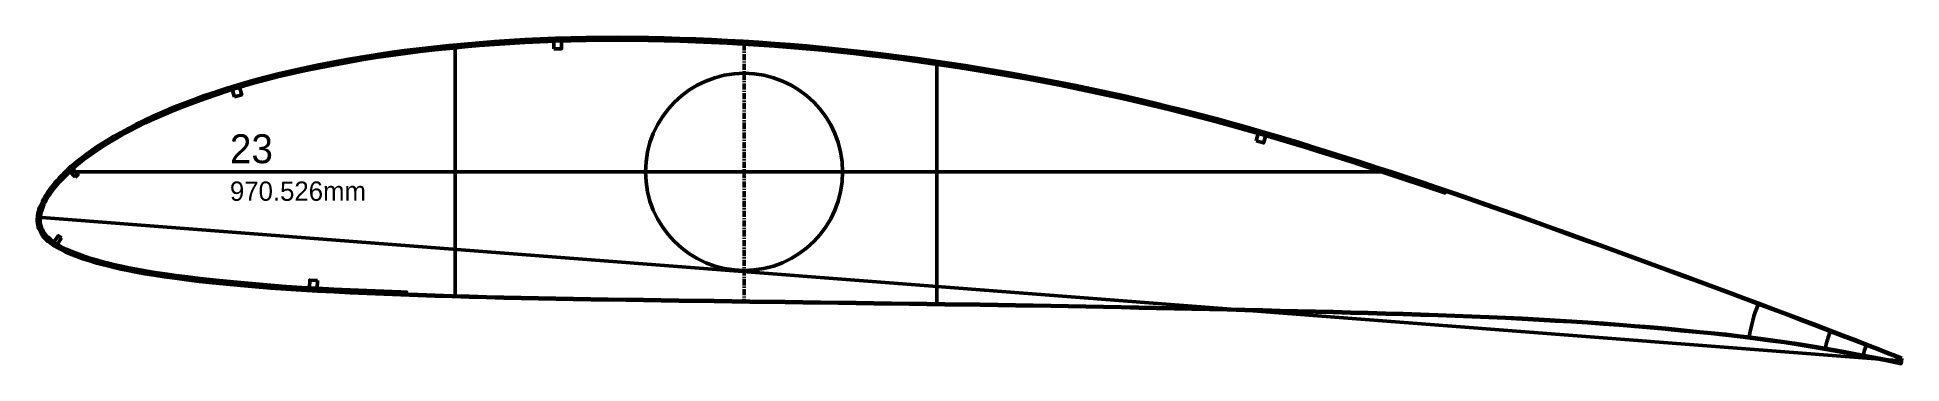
# Model space of a CAD drawing. Header units: metres. Extents: x -3 to 1074, y -15727 to -22.
# Drawn here: x -3 to 965, y -4799 to -4630 of the extents above; entities that cross this region are included whole.
import ezdxf
from ezdxf.enums import TextEntityAlignment as Align

# ---------------------------------------------------------------- set-up
doc = ezdxf.new("R2010")
doc.units = ezdxf.units.M
doc.linetypes.add('CENTER', pattern=[5.08, 3.175, -0.635, 0.635, -0.635])
doc.layers.add('Layer', color=7, linetype='Continuous', lineweight=50)

msp = doc.modelspace()

# ---------------------------------------------------------------- texts
at = {"layer": 'Layer'}
msp.add_text('23', height=15, dxfattribs=at).set_placement((97.05, -4700), align=Align.BOTTOM_LEFT)
msp.add_text('970.526mm', height=10, dxfattribs=at).set_placement((97.05, -4705), align=Align.TOP_LEFT)

# ---------------------------------------------------------------- linework, layer by layer
at = {"layer": 'Layer'}
for p, q in [((213.95, -4635.65), (213.95, -4764.31)), ((463.95, -4644.19), (463.95, -4768.38)), ((695.04, -4700), (13.75, -4700)), ((-2.89, -4723.58), (964.78, -4798.04))]:
    msp.add_line(p, q, dxfattribs=at)
at = {"layer": 'Layer', "linetype": 'CENTER'}
msp.add_line((363.95, -4633.8), (363.95, -4767), dxfattribs=at)
at = {"layer": 'Layer'}
for points in [[(964.89, -4796.59), (961.99, -4795.41), (957.35, -4793.61), (952.32, -4791.62), (946.83, -4789.48), (940.84, -4787.2), (934.4, -4784.74), (927.58, -4782.12), (920.44, -4779.4), (913.1, -4776.6), (905.68, -4773.8), (898.21, -4771.04), (890.63, -4768.18), (882.96, -4765.27), (875.17, -4762.37), (867.24, -4759.44), (859.18, -4756.49), (850.97, -4753.48), (842.62, -4750.42), (834.18, -4747.34), (825.68, -4744.23), (817.15, -4741.12), (808.62, -4738.02), (800.09, -4734.92), (791.56, -4731.84), (783.04, -4728.78), (774.54, -4725.73), (766.07, -4722.71), (757.62, -4719.72), (749.2, -4716.77), (740.79, -4713.84), (732.39, -4710.94), (724.02, -4708.08), (715.66, -4705.25), (707.32, -4702.46), (698.98, -4699.71), (690.64, -4696.99), (682.3, -4694.29), (673.99, -4691.63), (665.73, -4689.02), (657.52, -4686.46), (649.37, -4683.97), (641.25, -4681.53), (633.16, -4679.17), (625.08, -4676.86), (617.01, -4674.6), (608.94, -4672.41), (600.89, -4670.27), (592.85, -4668.2), (584.8, -4666.19), (576.73, -4664.23), (568.65, -4662.33), (560.55, -4660.48), (552.43, -4658.69), (544.3, -4656.94), (536.16, -4655.26), (528.01, -4653.63), (519.83, -4652.05), (511.63, -4650.52), (503.4, -4649.05), (495.16, -4647.62), (486.91, -4646.24), (478.66, -4644.91), (470.41, -4643.63), (462.16, -4642.41), (453.92, -4641.24), (445.69, -4640.14), (437.45, -4639.08), (429.23, -4638.09), (421, -4637.15), (412.78, -4636.28), (404.56, -4635.46), (396.35, -4634.7), (388.13, -4634), (379.92, -4633.36), (371.69, -4632.78), (363.47, -4632.26), (355.24, -4631.8), (347.03, -4631.39), (338.82, -4631.05), (330.62, -4630.76), (322.44, -4630.54), (314.26, -4630.37), (306.11, -4630.27), (298, -4630.22), (289.93, -4630.24), (281.92, -4630.32), (273.95, -4630.48), (266, -4630.73), (258.06, -4631.04), (250.14, -4631.43), (242.23, -4631.89), (234.34, -4632.42), (226.48, -4633.03), (218.65, -4633.7), (210.85, -4634.44), (203.1, -4635.26), (195.4, -4636.15), (187.75, -4637.12), (180.16, -4638.16), (172.63, -4639.28), (165.16, -4640.48), (157.75, -4641.76), (150.4, -4643.12), (143.13, -4644.53), (135.99, -4646), (128.99, -4647.54), (122.14, -4649.16), (115.42, -4650.85), (108.84, -4652.63), (102.38, -4654.49), (96.07, -4656.41), (89.92, -4658.41), (83.93, -4660.46), (78.13, -4662.56), (72.53, -4664.7), (67.14, -4666.86), (62, -4669.02), (57.12, -4671.17), (52.52, -4673.3), (48.19, -4675.42), (44.14, -4677.5), (40.34, -4679.55), (36.81, -4681.56), (33.52, -4683.51), (30.46, -4685.41), (27.63, -4687.25), (25, -4689.03), (22.58, -4690.77), (20.33, -4692.47), (18.25, -4694.11), (16.32, -4695.71), (14.53, -4697.27), (12.87, -4698.77), (11.32, -4700.23), (9.89, -4701.66), (8.56, -4703.05), (7.33, -4704.4), (6.19, -4705.72), (5.13, -4707.01), (4.15, -4708.27), (3.24, -4709.5), (2.41, -4710.71), (1.63, -4711.88), (0.9, -4713.03), (0.26, -4714.17), (-0.32, -4715.29), (-0.85, -4716.39), (-1.33, -4717.47), (-1.75, -4718.53), (-2.09, -4719.58), (-2.37, -4720.62), (-2.6, -4721.65), (-2.78, -4722.65), (-2.89, -4723.64), (-2.96, -4724.62), (-2.95, -4725.61), (-2.87, -4726.61), (-2.69, -4727.62), (-2.43, -4728.62), (-2.08, -4729.62), (-1.65, -4730.6), (-1.13, -4731.57), (-0.52, -4732.52), (0.18, -4733.44), (0.95, -4734.34), (1.81, -4735.21), (2.73, -4736.06), (3.74, -4736.89), (4.82, -4737.7), (5.99, -4738.48), (7.24, -4739.23), (8.57, -4739.97), (9.99, -4740.69), (11.51, -4741.41), (13.12, -4742.13), (14.83, -4742.86), (16.65, -4743.59), (18.6, -4744.32), (20.68, -4745.06), (22.91, -4745.8), (25.3, -4746.53), (27.88, -4747.28), (30.67, -4748.04), (33.67, -4748.82), (36.92, -4749.62), (40.43, -4750.42), (44.24, -4751.22), (48.37, -4752.02), (52.87, -4752.81), (57.75, -4753.6), (63.03, -4754.41), (68.7, -4755.22), (74.76, -4756.01), (81.21, -4756.78), (88.03, -4757.52), (95.2, -4758.25), (102.66, -4758.96), (110.33, -4759.64), (118.15, -4760.28), (126.11, -4760.86), (134.21, -4761.38), (142.48, -4761.85), (150.91, -4762.29), (159.45, -4762.7), (168.11, -4763.08), (176.87, -4763.43), (185.72, -4763.77), (194.61, -4764.11), (203.5, -4764.42), (212.4, -4764.72), (221.31, -4764.97), (230.27, -4765.21), (239.27, -4765.44), (248.29, -4765.65), (257.29, -4765.85), (266.29, -4766.03), (275.31, -4766.19), (284.37, -4766.32), (293.47, -4766.45), (302.59, -4766.59), (311.73, -4766.73), (320.88, -4766.86), (330.05, -4766.99), (339.25, -4767.11), (348.45, -4767.23), (357.65, -4767.36), (366.86, -4767.5), (376.06, -4767.63), (385.26, -4767.76), (394.46, -4767.89), (403.66, -4768.01), (412.87, -4768.13), (422.07, -4768.26), (431.28, -4768.39), (440.48, -4768.52), (449.68, -4768.64), (458.88, -4768.76), (468.09, -4768.88), (477.28, -4769), (486.46, -4769.12), (495.63, -4769.26), (504.8, -4769.4), (513.97, -4769.55), (523.12, -4769.7), (532.27, -4769.86), (541.4, -4770.04), (550.54, -4770.23), (559.7, -4770.43), (568.88, -4770.64), (578.07, -4770.84), (587.25, -4771.03), (596.44, -4771.23), (605.62, -4771.43), (614.79, -4771.64), (623.97, -4771.85), (633.15, -4772.07), (642.31, -4772.28), (651.46, -4772.49), (660.58, -4772.71), (669.69, -4772.95), (678.79, -4773.2), (687.91, -4773.46), (697.02, -4773.72), (706.08, -4773.98), (715.07, -4774.26), (724.01, -4774.55), (732.9, -4774.88), (741.75, -4775.21), (750.52, -4775.56), (759.19, -4775.95), (767.82, -4776.38), (776.43, -4776.86), (785, -4777.36), (793.5, -4777.84), (801.84, -4778.34), (810, -4778.91), (818.14, -4779.57), (826.29, -4780.24), (834.35, -4780.88), (842.29, -4781.58), (850.2, -4782.37), (858.09, -4783.16), (865.89, -4783.9), (873.58, -4784.69), (881.23, -4785.61), (888.93, -4786.6), (896.59, -4787.58), (904.04, -4788.58), (911.34, -4789.71), (918.6, -4790.91), (925.72, -4792.13), (932.6, -4793.33), (939.15, -4794.52), (945.35, -4795.69), (951.16, -4796.79), (956.56, -4797.84), (961.52, -4798.84), (964.6, -4799.48)], [(964.72, -4797), (961.83, -4795.83), (957.18, -4794.03), (952.16, -4792.04), (946.67, -4789.9), (940.68, -4787.62), (934.23, -4785.16), (927.42, -4782.54), (920.28, -4779.82), (912.94, -4777.02), (905.53, -4774.23), (898.05, -4771.46), (890.47, -4768.6), (882.81, -4765.69), (875.01, -4762.79), (867.08, -4759.86), (859.02, -4756.91), (850.81, -4753.9), (842.47, -4750.84), (834.03, -4747.76), (825.53, -4744.66), (817, -4741.55), (808.47, -4738.44), (799.94, -4735.35), (791.41, -4732.27), (782.89, -4729.2), (774.39, -4726.16), (765.91, -4723.14), (757.48, -4720.15), (749.05, -4717.19), (740.64, -4714.27), (732.25, -4711.37), (728.09, -4709.95), (727.75, -4710.94), (723.54, -4709.5), (715.19, -4706.67), (706.85, -4703.89), (698.51, -4701.13), (690.18, -4698.41), (681.85, -4695.72), (673.54, -4693.06), (665.28, -4690.45), (657.09, -4687.89), (648.94, -4685.4), (640.83, -4682.97), (632.74, -4680.61), (624.67, -4678.3), (616.61, -4676.05), (608.56, -4673.86), (600.52, -4671.73), (592.48, -4669.66), (584.44, -4667.65), (576.38, -4665.69), (568.31, -4663.79), (560.22, -4661.95), (552.12, -4660.15), (544, -4658.41), (535.87, -4656.73), (527.73, -4655.1), (519.56, -4653.52), (511.37, -4652), (503.15, -4650.52), (494.91, -4649.1), (486.67, -4647.72), (478.43, -4646.39), (470.19, -4645.12), (461.95, -4643.9), (453.72, -4642.73), (445.5, -4641.62), (437.27, -4640.57), (429.06, -4639.58), (420.84, -4638.65), (412.63, -4637.77), (404.43, -4636.95), (396.22, -4636.2), (388.02, -4635.5), (379.81, -4634.86), (371.6, -4634.28), (363.38, -4633.76), (355.17, -4633.3), (346.96, -4632.89), (338.77, -4632.55), (330.58, -4632.26), (322.41, -4632.04), (314.24, -4631.87), (306.1, -4631.77), (298, -4631.72), (289.95, -4631.74), (281.95, -4631.82), (273.99, -4631.98), (266.06, -4632.23), (258.14, -4632.54), (250.22, -4632.93), (242.33, -4633.39), (234.46, -4633.92), (226.61, -4634.52), (218.79, -4635.19), (211.01, -4635.94), (203.28, -4636.75), (195.59, -4637.64), (187.96, -4638.61), (180.38, -4639.64), (172.87, -4640.76), (165.42, -4641.95), (158.02, -4643.23), (150.68, -4644.59), (143.43, -4646), (136.31, -4647.46), (129.34, -4649), (122.51, -4650.61), (115.81, -4652.3), (109.25, -4654.07), (102.82, -4655.92), (96.54, -4657.84), (90.4, -4659.82), (84.44, -4661.87), (78.67, -4663.96), (73.09, -4666.09), (67.72, -4668.24), (62.6, -4670.39), (57.75, -4672.53), (53.18, -4674.65), (48.88, -4676.75), (44.85, -4678.82), (41.08, -4680.86), (37.57, -4682.85), (34.31, -4684.79), (31.28, -4686.67), (28.47, -4688.49), (25.88, -4690.25), (23.48, -4691.97), (21.26, -4693.64), (19.21, -4695.27), (17.3, -4696.85), (15.54, -4698.38), (13.9, -4699.86), (12.38, -4701.3), (10.97, -4702.7), (9.67, -4704.06), (8.47, -4705.38), (7.35, -4706.67), (6.31, -4707.93), (5.36, -4709.16), (4.48, -4710.35), (3.66, -4711.54), (2.9, -4712.68), (2.21, -4713.78), (1.59, -4714.85), (1.03, -4715.94), (0.52, -4717.01), (0.07, -4718.01), (-0.32, -4718.99), (-0.64, -4719.97), (-0.9, -4720.96), (-1.12, -4721.91), (-1.29, -4722.83), (-1.4, -4723.76), (-1.46, -4724.61), (-1.46, -4725.48), (-1.39, -4726.35), (-1.24, -4727.24), (-1.01, -4728.13), (-0.71, -4729.02), (-0.32, -4729.9), (0.13, -4730.76), (0.68, -4731.61), (1.31, -4732.46), (2.03, -4733.29), (2.82, -4734.11), (3.69, -4734.91), (4.63, -4735.69), (5.66, -4736.45), (6.76, -4737.19), (7.96, -4737.92), (9.25, -4738.63), (10.64, -4739.34), (12.12, -4740.05), (13.7, -4740.75), (15.38, -4741.46), (17.18, -4742.18), (19.1, -4742.91), (21.15, -4743.64), (23.35, -4744.36), (25.72, -4745.09), (28.28, -4745.83), (31.04, -4746.59), (34.03, -4747.36), (37.25, -4748.15), (40.74, -4748.95), (44.52, -4749.75), (48.63, -4750.54), (53.11, -4751.33), (57.98, -4752.12), (63.24, -4752.93), (68.89, -4753.73), (74.94, -4754.52), (81.37, -4755.29), (88.18, -4756.03), (95.34, -4756.75), (102.79, -4757.46), (110.45, -4758.14), (118.26, -4758.79), (126.2, -4759.37), (134.29, -4759.89), (142.56, -4760.35), (150.98, -4760.79), (159.52, -4761.2), (168.17, -4761.58), (176.93, -4761.93), (185.78, -4762.27), (188.74, -4762.39), (188.7, -4763.43), (194.62, -4763.66), (203.52, -4763.97), (212.41, -4764.27), (221.32, -4764.53), (230.28, -4764.76), (239.28, -4764.99), (248.3, -4765.2), (257.3, -4765.4), (266.3, -4765.58), (275.32, -4765.74), (284.37, -4765.87), (293.47, -4766), (302.59, -4766.14), (311.73, -4766.28), (320.88, -4766.41), (330.06, -4766.54), (339.25, -4766.66), (348.45, -4766.78), (357.66, -4766.91), (366.87, -4767.05), (376.07, -4767.18), (385.27, -4767.31), (394.46, -4767.44), (403.67, -4767.56), (412.87, -4767.68), (422.08, -4767.81), (431.28, -4767.94), (440.49, -4768.07), (449.69, -4768.19), (458.89, -4768.31), (468.09, -4768.43), (477.28, -4768.55), (486.46, -4768.67), (495.63, -4768.81), (504.8, -4768.95), (513.97, -4769.1), (523.13, -4769.25), (532.28, -4769.41), (541.41, -4769.59), (550.55, -4769.78), (559.71, -4769.98), (568.89, -4770.19), (578.08, -4770.39), (587.26, -4770.58), (596.45, -4770.78), (605.63, -4770.98), (614.8, -4771.19), (623.98, -4771.4), (633.16, -4771.62), (642.32, -4771.83), (651.47, -4772.04), (660.59, -4772.26), (669.7, -4772.5), (678.81, -4772.75), (687.93, -4773.01), (697.03, -4773.27), (706.09, -4773.53), (715.09, -4773.81), (724.02, -4774.1), (732.92, -4774.43), (741.77, -4774.76), (750.54, -4775.11), (759.22, -4775.5), (767.84, -4775.93), (776.45, -4776.41), (785.03, -4776.91), (793.53, -4777.4), (801.87, -4777.89), (810.04, -4778.46), (818.18, -4779.12), (826.32, -4779.79), (834.38, -4780.44), (842.33, -4781.14), (850.24, -4781.93), (858.13, -4782.71), (865.94, -4783.45), (873.64, -4784.24), (881.29, -4785.16), (888.99, -4786.15), (896.65, -4787.13), (904.11, -4788.13), (911.42, -4789.26), (918.68, -4790.47), (925.8, -4791.69), (932.68, -4792.89), (939.24, -4794.08), (945.43, -4795.25), (951.24, -4796.35), (956.64, -4797.4), (961.62, -4798.4), (964.69, -4799.04)]]:
    msp.add_lwpolyline(points, close=True, dxfattribs=at)
for points in [[(265.24, -4636.25), (269.24, -4636.13), (269.12, -4632.13), (265.12, -4632.25), (265.24, -4636.25)], [(99.4, -4661.15), (103.22, -4659.98), (102.05, -4656.16), (98.23, -4657.32), (99.4, -4661.15)], [(629.77, -4683.91), (633.61, -4685.03), (634.73, -4681.19), (630.89, -4680.07), (629.77, -4683.91)], [(16.63, -4702.79), (18.11, -4701.44), (15.42, -4698.48), (13.94, -4699.82), (16.63, -4702.79)], [(9.6, -4734.28), (7.94, -4733.16), (5.71, -4736.49), (7.38, -4737.6), (9.6, -4734.28)], [(142.49, -4756.34), (138.5, -4756.12), (138.27, -4760.11), (142.27, -4760.34), (142.49, -4756.34)]]:
    msp.add_lwpolyline(points, dxfattribs=at)
for radius, start, end in [(80, 158.38649, 171.15109), (40, 157.45934, 170.74353), (20, 155.83161, 171.74107)]:
    msp.add_arc((964.78, -4798.04), radius, start, end, dxfattribs=at)
msp.add_ellipse((363.95, -4700), major_axis=(51.15, 0), ratio=0.99956, dxfattribs=at)

msp.set_redraw_order([(e.dxf.handle, doc.entitydb.next_handle()) for e in msp.query("TEXT MTEXT ATTDEF DIMENSION ARC_DIMENSION")])  # texts and dimensions are drawn at this point

doc.saveas('drawing.dxf')
